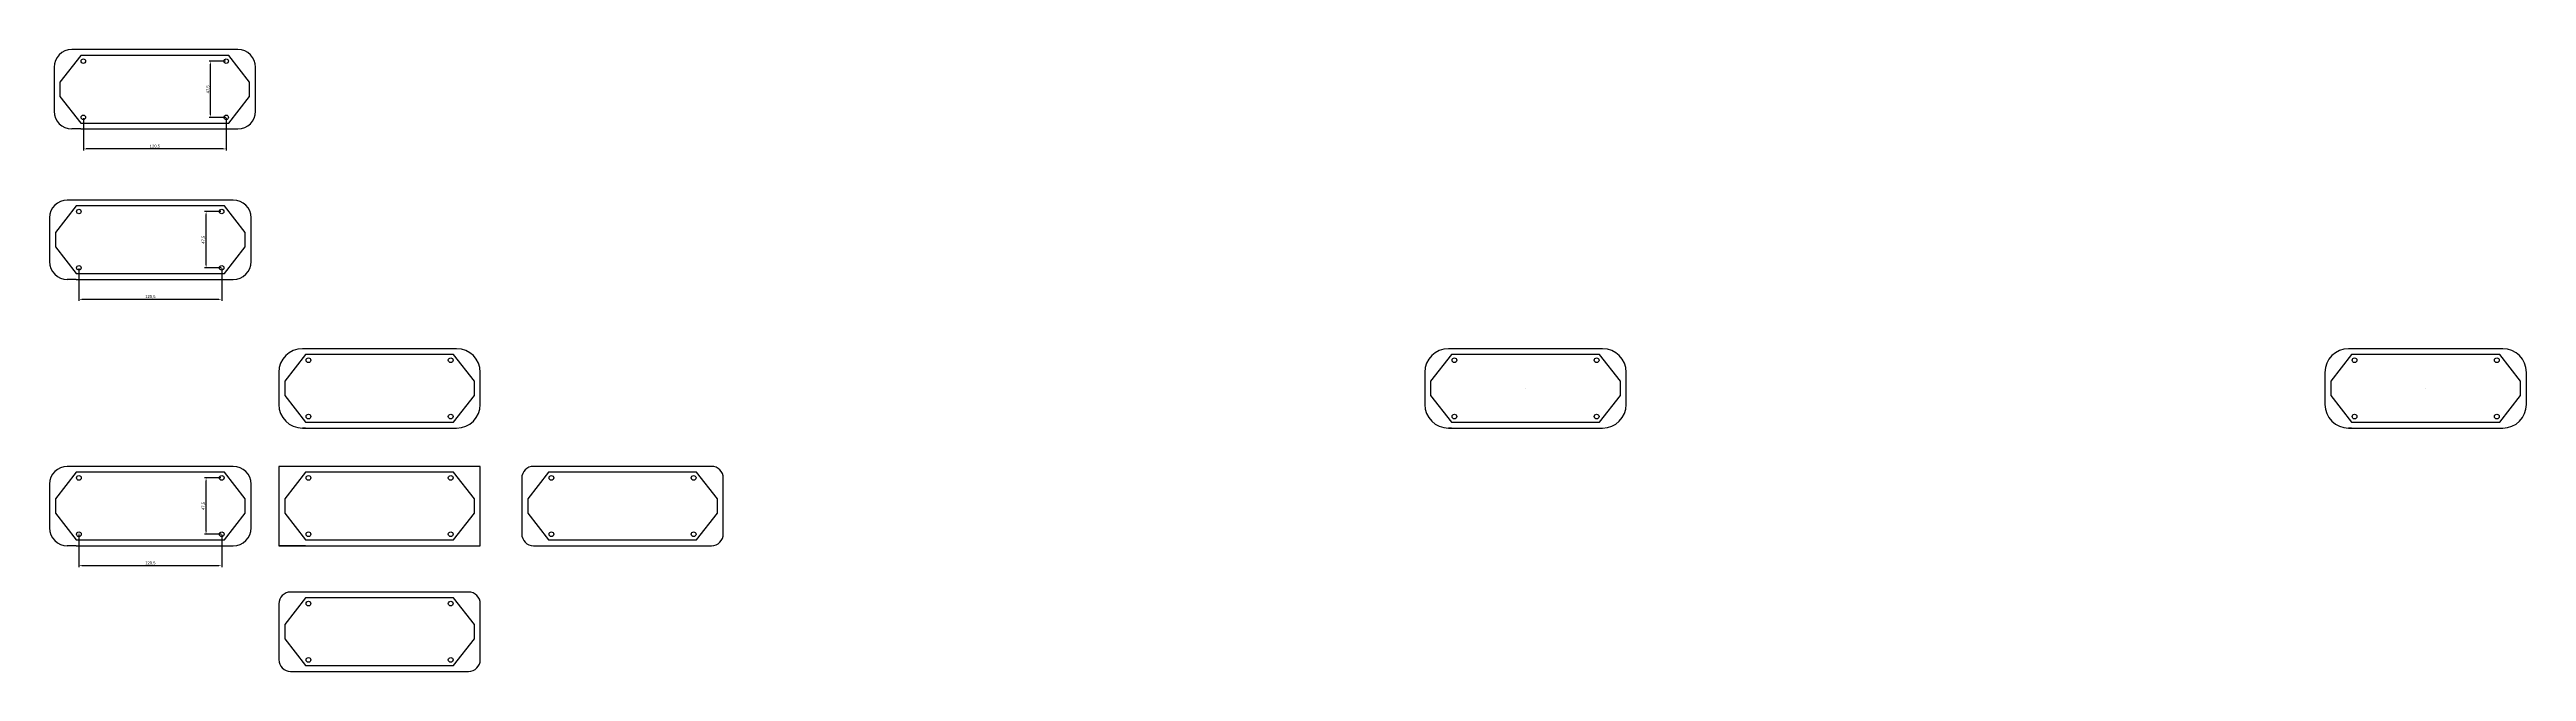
# Model space of a CAD drawing. Header units: millimetres. Extents: x -350 to 1739, y -657 to -133.
import ezdxf

# ---------------------------------------------------------------- set-up
doc = ezdxf.new("R2010")
doc.units = ezdxf.units.MM
doc.layers.get('0').update_dxf_attribs({"true_color": 0xc2ced6})
doc.styles.get("Standard").update_dxf_attribs({"font": ''})
doc.styles.get('Standard').set_extended_font_data('Great Vibes')
doc.dimstyles.new('ISO-25', dxfattribs={"dimtxt": 2.5, "dimasz": 2.5, "dimexe": 1.25, "dimexo": 0.625, "dimtad": 1, "dimtxsty": 'Standard', "dimcen": 2.5, "dimadec": 0, "dimazin": 0, "dimtfac": 1, "dimtmove": 0, "dimatfit": 3, "dimfxl": 1, "dimarcsym": 0})

# ---------------------------------------------------------------- blocks, each defined once
blk = doc.blocks.new('*D1')
at = {"color": 0, "lineweight": -2, "transparency": 16777216}
for p, q in [((-205.7, -494.2), (-219.5, -494.2)), ((-218.3, -539.2), (-218.3, -496.7)), ((-205.7, -541.7), (-219.5, -541.7))]:
    blk.add_line(p, q, dxfattribs=at)
at = {"color": 0, "transparency": 16777216}
for points in [[(-218.7, -496.7), (-217.8, -496.7), (-218.3, -494.2)], [(-218.7, -539.2), (-217.8, -539.2), (-218.3, -541.7)]]:
    blk.add_solid(points, dxfattribs=at)
at = {"layer": 'Defpoints', "color": 0, "transparency": 16777216}
for p in [(-218.3, -494.2), (-205.1, -494.2), (-205.1, -541.7)]:
    blk.add_point(p, dxfattribs=at)
at = {"color": 0, "transparency": 16777216, "insert": (-220.4, -517.9), "char_height": 2.5, "attachment_point": 5, "rotation": 90}
blk.add_mtext('47,5', dxfattribs=at)
blk = doc.blocks.new('*D2')
at = {"color": 0, "lineweight": -2, "transparency": 16777216}
for p, q in [((-325.6, -542.3), (-325.6, -569.5)), ((-205.1, -542.3), (-205.1, -569.5)), ((-207.6, -568.2), (-323.1, -568.2))]:
    blk.add_line(p, q, dxfattribs=at)
at = {"color": 0, "transparency": 16777216}
for points in [[(-323.1, -567.8), (-323.1, -568.6), (-325.6, -568.2)], [(-207.6, -567.8), (-207.6, -568.6), (-205.1, -568.2)]]:
    blk.add_solid(points, dxfattribs=at)
at = {"layer": 'Defpoints', "color": 0, "transparency": 16777216}
for p in [(-325.6, -541.7), (-205.1, -541.7), (-325.6, -568.2)]:
    blk.add_point(p, dxfattribs=at)
at = {"color": 0, "transparency": 16777216, "insert": (-265.3, -566.1), "char_height": 2.5, "attachment_point": 5}
blk.add_mtext('120,5', dxfattribs=at)
blk = doc.blocks.new('*D4')
at = {"color": 0, "lineweight": -2, "transparency": 16777216}
for p, q in [((-205.7, -269.5), (-219.5, -269.5)), ((-218.3, -314.5), (-218.3, -272)), ((-205.7, -317), (-219.5, -317))]:
    blk.add_line(p, q, dxfattribs=at)
at = {"color": 0, "transparency": 16777216}
for points in [[(-218.7, -272), (-217.8, -272), (-218.3, -269.5)], [(-218.7, -314.5), (-217.8, -314.5), (-218.3, -317)]]:
    blk.add_solid(points, dxfattribs=at)
at = {"layer": 'Defpoints', "color": 0, "transparency": 16777216}
for p in [(-218.3, -269.5), (-205.1, -269.5), (-205.1, -317)]:
    blk.add_point(p, dxfattribs=at)
at = {"color": 0, "transparency": 16777216, "insert": (-220.4, -293.2), "char_height": 2.5, "attachment_point": 5, "rotation": 90}
blk.add_mtext('47,5', dxfattribs=at)
blk = doc.blocks.new('*D5')
at = {"color": 0, "lineweight": -2, "transparency": 16777216}
for p, q in [((-325.6, -317.6), (-325.6, -344.8)), ((-205.1, -317.6), (-205.1, -344.8)), ((-207.6, -343.5), (-323.1, -343.5))]:
    blk.add_line(p, q, dxfattribs=at)
at = {"color": 0, "transparency": 16777216}
for points in [[(-323.1, -343.1), (-323.1, -343.9), (-325.6, -343.5)], [(-207.6, -343.1), (-207.6, -343.9), (-205.1, -343.5)]]:
    blk.add_solid(points, dxfattribs=at)
at = {"layer": 'Defpoints', "color": 0, "transparency": 16777216}
for p in [(-325.6, -317), (-205.1, -317), (-325.6, -343.5)]:
    blk.add_point(p, dxfattribs=at)
at = {"color": 0, "transparency": 16777216, "insert": (-265.3, -341.4), "char_height": 2.5, "attachment_point": 5}
blk.add_mtext('120,5', dxfattribs=at)
blk = doc.blocks.new('*D6')
at = {"color": 0, "lineweight": -2, "transparency": 16777216}
for p, q in [((-201.9, -142.5), (-215.7, -142.5)), ((-214.5, -187.5), (-214.5, -145)), ((-201.9, -190), (-215.7, -190))]:
    blk.add_line(p, q, dxfattribs=at)
at = {"color": 0, "transparency": 16777216}
for points in [[(-214.9, -145), (-214.1, -145), (-214.5, -142.5)], [(-214.9, -187.5), (-214.1, -187.5), (-214.5, -190)]]:
    blk.add_solid(points, dxfattribs=at)
at = {"layer": 'Defpoints', "color": 0, "transparency": 16777216}
for p in [(-214.5, -142.5), (-201.3, -142.5), (-201.3, -190)]:
    blk.add_point(p, dxfattribs=at)
at = {"color": 0, "transparency": 16777216, "insert": (-216.6, -166.3), "char_height": 2.5, "attachment_point": 5, "rotation": 90}
blk.add_mtext('47,5', dxfattribs=at)
blk = doc.blocks.new('*D7')
at = {"color": 0, "lineweight": -2, "transparency": 16777216}
for p, q in [((-321.8, -190.6), (-321.8, -217.8)), ((-201.3, -190.6), (-201.3, -217.8)), ((-203.8, -216.6), (-319.3, -216.6))]:
    blk.add_line(p, q, dxfattribs=at)
at = {"color": 0, "transparency": 16777216}
for points in [[(-319.3, -216.2), (-319.3, -217), (-321.8, -216.6)], [(-203.8, -216.2), (-203.8, -217), (-201.3, -216.6)]]:
    blk.add_solid(points, dxfattribs=at)
at = {"layer": 'Defpoints', "color": 0, "transparency": 16777216}
for p in [(-321.8, -190), (-201.3, -190), (-321.8, -216.6)]:
    blk.add_point(p, dxfattribs=at)
at = {"color": 0, "transparency": 16777216, "insert": (-261.5, -214.5), "char_height": 2.5, "attachment_point": 5}
blk.add_mtext('120,5', dxfattribs=at)

msp = doc.modelspace()

# ---------------------------------------------------------------- linework, layer by layer
for p, q in [((-324.048, -137.762), (-341.548, -160.262)), ((-191.548, -132.762), (-331.548, -132.762)), ((-199.048, -137.762), (-324.048, -137.762)), ((-181.548, -160.262), (-199.048, -137.762)), ((-346.548, -147.762), (-346.548, -184.762)), ((-341.548, -160.262), (-341.548, -172.262)), ((-181.548, -172.262), (-181.548, -160.262)), ((-176.548, -184.762), (-176.548, -147.762)), ((-341.548, -172.262), (-324.048, -194.762)), ((-199.048, -194.762), (-181.548, -172.262)), ((-324.048, -199.762), (-331.548, -199.762)), ((-324.048, -194.762), (-199.048, -194.762)), ((-324.048, -199.762), (-191.548, -199.762)), ((-201.548, -190.012), (-201.298, -190.012)), ((-327.826, -264.706), (-345.326, -287.206)), ((-195.326, -259.706), (-335.326, -259.706)), ((-202.826, -264.706), (-327.826, -264.706)), ((-185.326, -287.206), (-202.826, -264.706)), ((-350.326, -274.706), (-350.326, -311.706)), ((-345.326, -287.206), (-345.326, -299.206)), ((-185.326, -299.206), (-185.326, -287.206)), ((-180.326, -311.706), (-180.326, -274.706)), ((-345.326, -299.206), (-327.826, -321.706)), ((-202.826, -321.706), (-185.326, -299.206)), ((-327.826, -326.706), (-335.326, -326.706)), ((-327.826, -321.706), (-202.826, -321.706)), ((-327.826, -326.706), (-195.326, -326.706)), ((-205.326, -316.956), (-205.076, -316.956)), ((-134.462, -390.117), (-151.962, -412.617)), ((-6.962, -385.117), (-136.962, -385.117)), ((-9.462, -390.117), (-134.462, -390.117)), ((8.038, -412.617), (-9.462, -390.117)), ((832.146, -390.117), (814.646, -412.617)), ((959.646, -385.117), (829.646, -385.117)), ((957.146, -390.117), (832.146, -390.117)), ((974.646, -412.617), (957.146, -390.117)), ((1591.447, -390.117), (1573.947, -412.617)), ((1718.947, -385.117), (1588.947, -385.117)), ((1716.447, -390.117), (1591.447, -390.117)), ((1733.947, -412.617), (1716.447, -390.117)), ((-156.962, -405.117), (-156.962, -432.117)), ((-151.962, -412.617), (-151.962, -424.617)), ((8.038, -424.617), (8.038, -412.617)), ((13.038, -432.117), (13.038, -405.117)), ((809.646, -405.117), (809.646, -432.117)), ((814.646, -412.617), (814.646, -424.617)), ((974.646, -424.617), (974.646, -412.617)), ((979.646, -432.117), (979.646, -405.117)), ((1568.947, -405.117), (1568.947, -432.117)), ((1573.947, -412.617), (1573.947, -424.617)), ((1733.947, -424.617), (1733.947, -412.617)), ((1738.947, -432.117), (1738.947, -405.117)), ((-151.962, -424.617), (-134.462, -447.117)), ((-9.462, -447.117), (8.038, -424.617)), ((814.646, -424.617), (832.146, -447.117)), ((894.646, -418.617), (894.646, -418.617, 210)), ((957.146, -447.117), (974.646, -424.617)), ((1573.947, -424.617), (1591.447, -447.117)), ((1653.947, -418.617), (1653.947, -418.617, 210)), ((1716.447, -447.117), (1733.947, -424.617)), ((-134.462, -452.117), (-136.962, -452.117)), ((-136.962, -452.117), (-6.962, -452.117)), ((-134.462, -447.117), (-9.462, -447.117)), ((832.146, -452.117), (829.646, -452.117)), ((829.646, -452.117), (959.646, -452.117)), ((832.146, -447.117), (957.146, -447.117)), ((1591.447, -452.117), (1588.947, -452.117)), ((1588.947, -452.117), (1718.947, -452.117)), ((1591.447, -447.117), (1716.447, -447.117)), ((-350.326, -499.403), (-350.326, -536.403)), ((-327.826, -489.403), (-345.326, -511.903)), ((-195.326, -484.403), (-335.326, -484.403)), ((-202.826, -489.403), (-327.826, -489.403)), ((-185.326, -511.903), (-202.826, -489.403)), ((-180.326, -536.403), (-180.326, -499.403)), ((13.038, -484.403), (-156.962, -484.403)), ((-156.962, -484.403), (-156.962, -551.403)), ((-134.462, -489.403), (-151.962, -511.903)), ((-9.462, -489.403), (-134.462, -489.403)), ((8.038, -511.903), (-9.462, -489.403)), ((13.038, -551.403), (13.038, -484.403)), ((47.976, -494.403), (47.976, -541.403)), ((70.476, -489.403), (52.976, -511.903)), ((207.976, -484.403), (57.976, -484.403)), ((195.476, -489.403), (70.476, -489.403)), ((87.386, -484.403), (87.386, -484.403)), ((212.976, -511.903), (195.476, -489.403)), ((217.976, -541.403), (217.976, -494.403)), ((-345.326, -511.903), (-345.326, -523.903)), ((-185.326, -523.903), (-185.326, -511.903)), ((-151.962, -511.903), (-151.962, -523.903)), ((8.038, -523.903), (8.038, -511.903)), ((52.976, -511.903), (52.976, -523.903)), ((212.976, -523.903), (212.976, -511.903)), ((-345.326, -523.903), (-327.826, -546.403)), ((-325.326, -541.653), (-325.576, -541.653)), ((-205.326, -541.653), (-205.076, -541.653)), ((-202.826, -546.403), (-185.326, -523.903)), ((-151.962, -523.903), (-134.462, -546.403)), ((-9.462, -546.403), (8.038, -523.903)), ((52.976, -523.903), (70.476, -546.403)), ((195.476, -546.403), (212.976, -523.903)), ((-327.826, -551.403), (-335.326, -551.403)), ((-327.826, -546.403), (-202.826, -546.403)), ((-327.826, -551.403), (-195.326, -551.403)), ((-134.462, -551.403), (-156.962, -551.403)), ((-156.962, -551.403), (13.038, -551.403)), ((-134.462, -546.403), (-9.462, -546.403)), ((57.976, -551.403), (207.976, -551.403)), ((70.476, -546.403), (195.476, -546.403)), ((-156.962, -600.436), (-156.962, -647.436)), ((-134.462, -595.436), (-151.962, -617.936)), ((3.038, -590.436), (-146.962, -590.436)), ((-9.462, -595.436), (-134.462, -595.436)), ((8.038, -617.936), (-9.462, -595.436)), ((13.038, -647.436), (13.038, -600.436)), ((-151.962, -617.936), (-151.962, -629.936)), ((8.038, -629.936), (8.038, -617.936)), ((-151.962, -629.936), (-134.462, -652.436)), ((-9.462, -652.436), (8.038, -629.936)), ((-146.962, -657.436), (3.038, -657.436)), ((-134.462, -652.436), (-9.462, -652.436))]:
    msp.add_line(p, q)
for centre, radius in [((-321.798, -142.512), 1.9), ((-201.298, -142.512), 1.9), ((-321.798, -190.012), 1.9), ((-201.298, -190.012), 1.9), ((-325.576, -269.456), 1.9), ((-205.076, -269.456), 1.9), ((-325.576, -316.956), 1.9), ((-205.076, -316.956), 1.9), ((-131.962, -394.867), 2), ((-11.962, -394.867), 2), ((834.646, -394.867), 2), ((954.646, -394.867), 2), ((1593.947, -394.867), 2), ((1713.947, -394.867), 2), ((-131.962, -442.367), 2), ((-11.962, -442.367), 2), ((834.646, -442.367), 2), ((954.646, -442.367), 2), ((1593.947, -442.367), 2), ((1713.947, -442.367), 2), ((-325.576, -494.153), 2), ((-205.076, -494.153), 2), ((-131.962, -494.153), 2), ((-11.962, -494.153), 2), ((72.976, -494.153), 2), ((192.976, -494.153), 2), ((-325.576, -541.653), 2), ((-205.076, -541.653), 2), ((-131.962, -541.653), 2), ((-11.962, -541.653), 2), ((72.976, -541.653), 2), ((192.976, -541.653), 2), ((-131.962, -600.186), 2), ((-11.962, -600.186), 2), ((-131.962, -647.686), 2), ((-11.962, -647.686), 2)]:
    msp.add_circle(centre, radius)
for centre, radius, start, end in [((-331.548, -147.762), 15, 90, 180), ((-191.548, -147.762), 15, 0, 90), ((-331.548, -184.762), 15, 180, 270), ((-191.548, -184.762), 15, 270, 0), ((-335.326, -274.706), 15, 90, 180), ((-195.326, -274.706), 15, 0, 90), ((-335.326, -311.706), 15, 180, 270), ((-195.326, -311.706), 15, 270, 0), ((-136.962, -405.117), 20, 90, 180), ((-6.962, -405.117), 20, 0, 90), ((829.646, -405.117), 20, 90, 180), ((959.646, -405.117), 20, 0, 90), ((1588.947, -405.117), 20, 90, 180), ((1718.947, -405.117), 20, 0, 90), ((-136.962, -432.117), 20, 180, 270), ((-6.962, -432.117), 20, 270, 0), ((829.646, -432.117), 20, 180, 270), ((959.646, -432.117), 20, 270, 0), ((1588.947, -432.117), 20, 180, 270), ((1718.947, -432.117), 20, 270, 0), ((-335.326, -499.403), 15, 90, 180), ((-195.326, -499.403), 15, 0, 90), ((57.976, -494.403), 10, 90, 180), ((207.976, -494.403), 10, 0, 90), ((-335.326, -536.403), 15, 180, 270), ((-195.326, -536.403), 15, 270, 0), ((57.976, -541.403), 10, 180, 270), ((207.976, -541.403), 10, 270, 0), ((-146.962, -600.436), 10, 90, 180), ((3.038, -600.436), 10, 0, 90), ((-146.962, -647.436), 10, 180, 270), ((3.038, -647.436), 10, 270, 0)]:
    msp.add_arc(centre, radius, start, end)

# ---------------------------------------------------------------- dimensions: what is measured, and where the dimension line sits
for base, p1, p2, picture, middle in [((-214.482, -142.512), (-201.298, -190.012), (-201.298, -142.512), '*D6', (-216.595, -166.262)), ((-218.26, -269.456), (-205.076, -316.956), (-205.076, -269.456), '*D4', (-220.373, -293.206)), ((-218.26, -494.153), (-205.076, -541.653), (-205.076, -494.153), '*D1', (-220.373, -517.903))]:
    dim = msp.add_linear_dim(base=base, p1=p1, p2=p2, angle=90, dimstyle='ISO-25')
    dim.commit()
    dim.dimension.update_dxf_attribs({"geometry": picture, "text_midpoint": middle})
for base, p1, p2, picture, middle in [((-321.798, -216.577), (-201.298, -190.012), (-321.798, -190.012), '*D7', (-261.548, -214.464)), ((-325.576, -343.52), (-205.076, -316.956), (-325.576, -316.956), '*D5', (-265.326, -341.407)), ((-325.576, -568.217), (-205.076, -541.653), (-325.576, -541.653), '*D2', (-265.326, -566.104))]:
    dim = msp.add_linear_dim(base=base, p1=p1, p2=p2, dimstyle='ISO-25')
    dim.commit()
    dim.dimension.update_dxf_attribs({"geometry": picture, "text_midpoint": middle})

doc.saveas('drawing.dxf')
